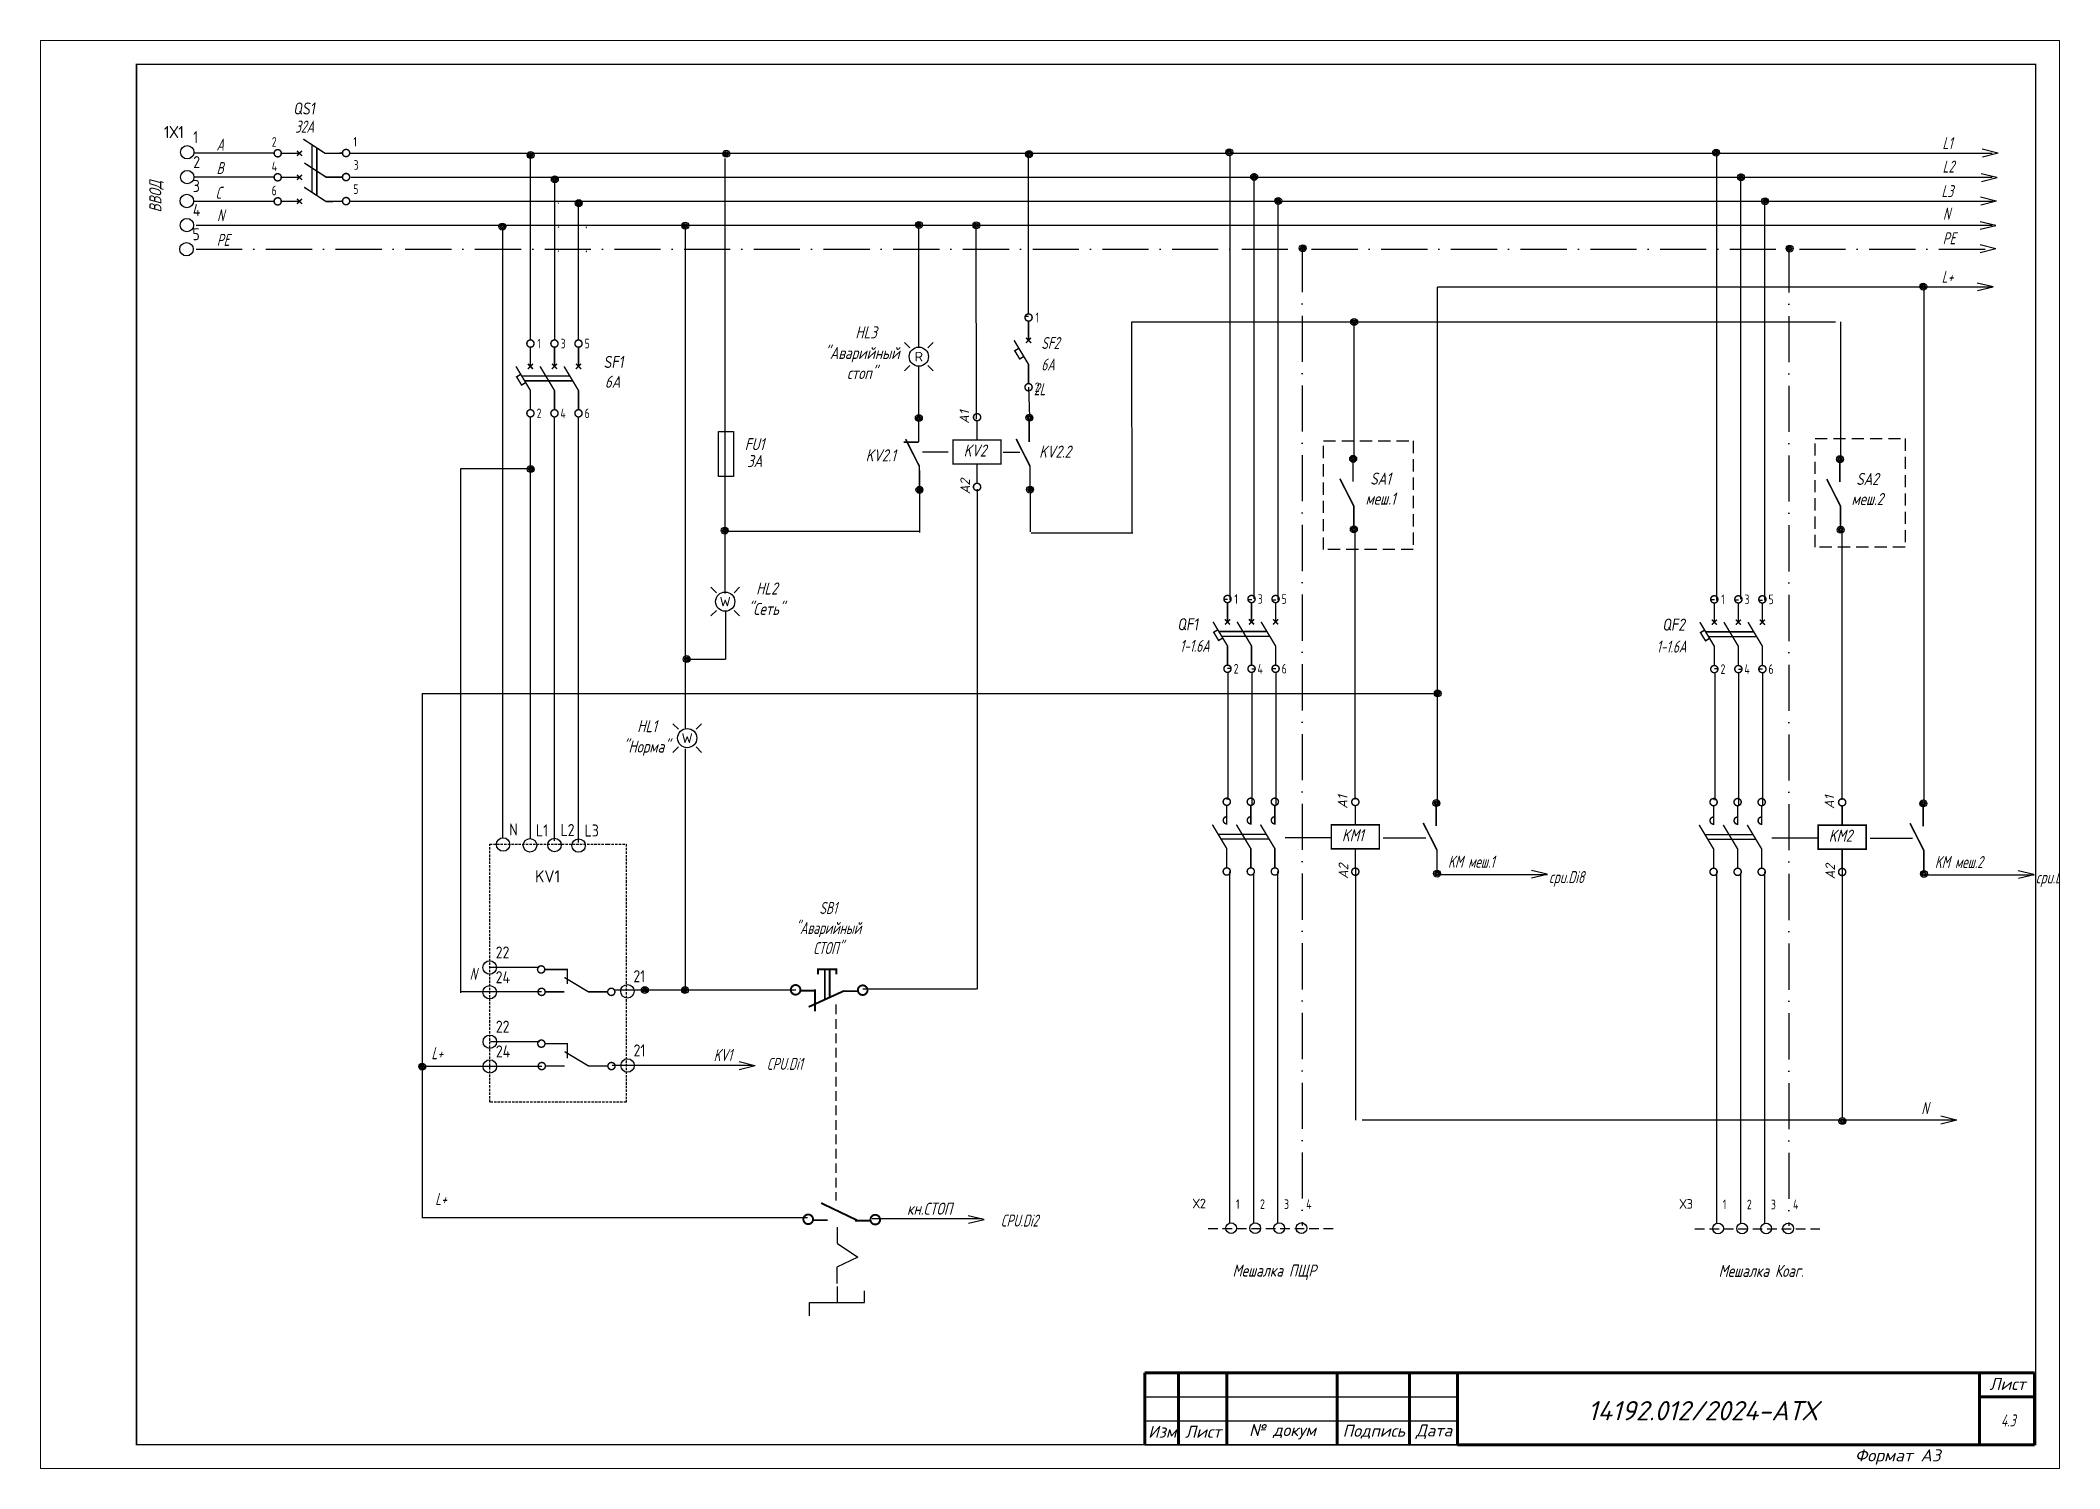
# Paper-space layout 'Лист 4.3' of a CAD drawing. Header units: millimetres. Extents: x 65 to 485, y -608 to -311.
# The model-space entities are those that its viewports show. They can reach past a viewport. Long polylines and large blocks are cut down to what shows.
import ezdxf
from ezdxf.enums import TextEntityAlignment as Align

# ---------------------------------------------------------------- set-up
doc = ezdxf.new("R2010")
doc.units = ezdxf.units.MM
doc.header["$LTSCALE"] = 4
for name, pattern in [('ACAD_ISO02W100', [15, 12, -3]), ('ACAD_ISO10W100', [18, 12, -3, 0, -3]), ('DASHED', [0.75, 0.5, -0.25]), ('DASHED2', [9.525, 6.35, -3.175]), ('HIDDEN2', [0.1875, 0.125, -0.0625]), ('SolidLine', [0])]:
    doc.linetypes.add(name, pattern=pattern)
for name, color, linetype in [("Contact's", 104, 'Continuous'), ('G', 5, 'Continuous'), ('LOC', 8, 'Continuous'), ('MISC', 2, 'Continuous'), ('RED_2.5mm^2', 1, 'Continuous'), ('SYMS', 7, 'Continuous'), ('TAGS', 51, 'Continuous'), ('TERMS', 4, 'Continuous'), ('Вспомогательная', 1, 'Continuous'), ('Текст', 2, 'Continuous')]:
    doc.layers.add(name, color=color, linetype=linetype)
doc.layers.add('SHTAMP', color=7, linetype='SolidLine', lineweight=25)
doc.layers.add('Основеая', color=5, linetype='Continuous', lineweight=60)
doc.styles.add('ISOCPEUR', font='isocpeui.ttf')
doc.styles.add('ISOCPEUR25.10.00', font='isocpeur.ttf', dxfattribs={"height": 2.5})
doc.styles.add('Simplex00.10.00', font='simplex.shx')
doc.styles.add('Simplex25.085.00', font='simplex.shx', dxfattribs={"width": 0.85, "oblique": 15, "height": 2.5})
doc.styles.add('Simplex25.085.15', font='GOST_A.TTF', dxfattribs={"width": 0.85, "oblique": 15, "height": 2.5})
doc.styles.add('Tah25.10.00', font='tahoma.ttf', dxfattribs={"height": 2.5})
doc.styles.add('WD', font='romans.shx')
doc.styles.add('ГОСТ', font='isocpeur.ttf', dxfattribs={"oblique": 15})
doc.styles.add('Стиль мой-1', font='GOST_A.TTF', dxfattribs={"width": 0.85, "oblique": 15, "height": 2.5})

psp = doc.layouts.new('Лист 4.3')

msp = doc.modelspace()

# ---------------------------------------------------------------- texts
at = {"style": 'Simplex25.085.15', "oblique": 15, "width": 0.85}
for s, p in [('32А', (3921.53, 10267.31)), ('A', (3905.17, 10263.56)), ('L1', (4264.17, 10263.88)), ('B', (3905.2, 10258.69)), ('L2', (4264.2, 10259.01)), ('L3', (4263.97, 10253.9)), ('C', (3904.97, 10253.57)), ('N', (3905.3, 10248.88)), ('N', (4264.29, 10249.21)), ('PE', (3905.25, 10243.76)), ('PE', (4264.24, 10244.09)), ('L+', (4264.02, 10236.09)), ('SF2', (4076.74, 10222.32)), ('6А', (4076.74, 10217.86)), ('2L', (4075.2, 10212.71)), ('1-1.6А', (4105.57, 10159.34)), ('1-1.6А', (4204.72, 10159.19)), ('KM меш.1', (4161.35, 10114.45)), ('cpu.Di8', (4182.31, 10111.26)), ('KM меш.2', (4262.61, 10114.38)), ('cpu.Di8', (4283.57, 10111.19)), ('N', (3957.83, 10091.13)), ('L+', (3949.88, 10074.63)), ('KV1', (4008.6, 10074.25)), ('CPU.Di1', (4019.61, 10072.41)), ('N', (4259.79, 10063.21)), ('L+', (3950.67, 10044.3)), ('CPU.Di2', (4068.28, 10039.83))]:
    msp.add_text(s, height=2.5, dxfattribs=at).set_placement(p)
at = {"insert": (4032.42, 10096.5), "char_height": 2.5, "width": 6.6544, "attachment_point": 8, "style": 'Simplex25.085.15'}
msp.add_mtext('SB1\\P"Аварийный СТОП"', dxfattribs=at)
at = {"color": 7, "lineweight": 25, "insert": (4276.35, 10000.75), "char_height": 2.5, "attachment_point": 1, "style": 'Стиль мой-1'}
msp.add_mtext_dynamic_manual_height_columns('4.3', width=5.3031, gutter_width=12.5, heights=[0], dxfattribs=at)
at = {"layer": 'SHTAMP', "color": 0, "style": 'ISOCPEUR'}
msp.add_text('14192.012/2024-АТХ', height=4, dxfattribs=at).set_placement((4214.28, 9999.54), align=Align.CENTER)
at = {"layer": 'SYMS', "linetype": 'Continuous', "ltscale": 0.2, "style": 'ГОСТ', "oblique": 15}
for s, p in [('А1', (4061.73, 10206.75)), ('А2', (4061.9, 10192.13)), ('А1', (4140.4, 10126.73)), ('А1', (4241.67, 10126.66)), ('А2', (4140.58, 10112.11)), ('А2', (4241.84, 10112.04))]:
    msp.add_text(s, height=2, rotation=90, dxfattribs=at).set_placement(p)
at = {"layer": 'SYMS', "linetype": 'Continuous', "insert": (3891.21, 10254.01), "char_height": 2.5, "width": 21.8857, "attachment_point": 2, "rotation": 90}
msp.add_mtext('{\\Fsimplex|c204;\\Q15;\\W0.75;\\C0;ВВОД}', dxfattribs=at)
at = {"layer": 'SYMS', "linetype": 'Continuous', "char_height": 2.5}
for s, insert, width, attachment_point in [('{\\Fsimplex|c0;\\Q15;\\W0.75;\\C0;HL3}', (4040.31, 10227.03), 7.0259, 2), ('{\\Fsimplex|c204;\\Q15;\\W0.75;\\C0;"Аварийный стоп"}', (4039.45, 10222.74), 19.6011, 2), ('{\\Fsimplex|c0;\\Q15;\\W0.75;\\C0;6\\Fsimplex|c204;А}', (3987.55, 10216.76), 7.0259, 2), ('{\\Fsimplex|c0;\\Q15;\\W0.75;\\C0;FU1}', (4017.08, 10203.78), 7.0259, 2), ('{\\Fsimplex|c0;\\Q15;\\W0.75;\\C0;KV2}', (4060.6, 10202.46), 10.0177, 1), ('{\\Fsimplex|c0;\\Q15;\\W0.75;\\C0;KV2\\Fsimplex|c204;.2}', (4076.3, 10202.23), 10.0177, 1), ('{\\Fsimplex|c0;\\Q15;\\W0.75;\\C0;3\\Fsimplex|c204;А}', (4017.1, 10200.27), 7.0259, 2), ('{\\Fsimplex|c0;\\Q15;\\W0.75;\\C0;KV2\\Fsimplex|c204;.1}', (4040.21, 10201.46), 10.0177, 1), ('{\\Fsimplex|c0;\\Q15;\\W0.75;\\C0;SA1\\P\\Fsimplex|c204;меш.1}', (4147.3, 10196.62), 7.0259, 2), ('{\\Fsimplex|c0;\\Q15;\\W0.75;\\C0;SA2\\P\\Fsimplex|c204;меш.\\Fsimplex|c0;2}', (4248.56, 10196.55), 7.0259, 2), ('{\\Fsimplex|c0;\\Q15;\\W0.75;\\C0;HL2}', (4019.66, 10173.77), 7.0259, 2), ('{\\Fsimplex|c204;\\Q15;\\W0.75;\\C0;"Сеть"}', (4019.5, 10169.53), 7.0259, 2), ('{\\Fsimplex|c0;\\Q15;\\W0.75;\\C0;HL1}', (3994.74, 10145.14), 7.0259, 2), ('{\\Fsimplex|c204;\\Q15;\\W0.75;\\C0;"Норма"}', (3994.58, 10140.9), 7.0259, 2), ('{\\Fsimplex|c0;\\Q15;\\W0.75;\\C0;KM\\Fsimplex|c204;1}', (4139.28, 10122.45), 10.0177, 1), ('{\\Fsimplex|c0;\\Q15;\\W0.75;\\C0;KM2}', (4240.54, 10122.37), 10.0177, 1), ('{\\Fsimplex|c204;\\Q15;\\W0.75;\\C0;кн.СТОП}', (4048.81, 10044.8), 9.5254, 1), ('{\\Fsimplex|c204;\\Q15;\\W0.75;\\C0;Мешалка\\Fsimplex|c0; \\Fsimplex|c204;ПЩР}', (4125.21, 10031.93), 39.5941, 2), ('{\\Fsimplex|c204;\\Q15;\\W0.75;\\C0;Мешалка\\Fsimplex|c0; \\Fsimplex|c204;Коаг.}', (4226.47, 10031.86), 39.5941, 2)]:
    msp.add_mtext(s, dxfattribs=dict(at, insert=insert, width=width, attachment_point=attachment_point))
at = {"layer": 'Текст', "color": 7, "char_height": 2.5, "style": 'ГОСТ'}
for s, insert, width, attachment_point in [('{\\fISOCPEUR|b0|i0|c204|p34;Лист}', (4281.48, 10007.1), 11.4585, 6), ('{\\fISOCPEUR|b0|i0|c204|p34;Изм}', (4101.91, 9997.17), 7, 5), ('{\\fISOCPEUR|b0|i0|c204|p34;Лист}', (4110.41, 9997.17), 10, 5), ('{\\fISOCPEUR|b0|i0|c204|p34;№ докум}', (4126.91, 9997.17), 23, 5), ('{\\fISOCPEUR|b0|i0|c204|p34;Подпись}', (4145.91, 9997.17), 15, 5), ('{\\fISOCPEUR|b0|i0|c204|p34;Дата}', (4158.41, 9997.17), 10, 5)]:
    msp.add_mtext(s, dxfattribs=dict(at, insert=insert, width=width, attachment_point=attachment_point))

# ---------------------------------------------------------------- blocks, each defined once
blk = doc.blocks.new('Формат А3')
at = {"color": 0, "linetype": 'Continuous', "const_width": 0.3}
for points in [[(-420, 297), (0, 297), (0, 0), (-420, 0)], [(-400, 5), (-400, 292), (-5, 292), (-5, 5)]]:
    blk.add_lwpolyline(points, close=True, dxfattribs=at)
at = {"color": 0, "linetype": 'Continuous', "style": 'Simplex00.10.00', "oblique": 15}
blk.add_text('Формат А3', height=2.5, dxfattribs=at).set_placement((-33.67, 2.75), align=Align.MIDDLE_CENTER)
blk = doc.blocks.new('S3')
at = {"color": 0, "linetype": 'Continuous', "lineweight": -2, "const_width": 0.3}
for points in [[(5.22, -0.02), (9.75, -2.98), (13.35, -2.96)], [(0.45, -2.97), (4.45, -2.97)], [(3.91, -2.45), (4.97, -3.51)], [(3.91, -3.51), (4.97, -2.45)], [(7.04, -1.19), (7.04, -11.19)], [(8.04, -1.82), (8.04, -11.82)], [(0.45, -7.97), (4.45, -7.97)], [(3.91, -7.45), (4.97, -8.51)], [(3.91, -8.51), (4.97, -7.45)], [(5.45, -4.99), (9.98, -7.95), (13.57, -7.93)], [(3.91, -12.45), (4.97, -13.51)], [(3.91, -13.51), (4.97, -12.45)], [(5.42, -10.04), (9.94, -13), (13.54, -12.98)], [(0.45, -12.97), (4.45, -12.97)]]:
    blk.add_lwpolyline(points, dxfattribs=at)
for points in [[(-0.09, -2.22, -1), (-0.09, -3.72, -1)], [(14.12, -2.17, -1), (14.12, -3.67, -1)], [(-0.09, -7.22, -1), (-0.09, -8.72, -1)], [(14.12, -7.17, -1), (14.12, -8.67, -1)], [(-0.09, -12.22, -1), (-0.09, -13.72, -1)], [(14.12, -12.17, -1), (14.12, -13.67, -1)]]:
    blk.add_lwpolyline(points, format="xyb", close=True, dxfattribs=at)
at = {"color": 0, "linetype": 'Continuous', "lineweight": -2, "style": 'Simplex25.085.00', "oblique": 10, "width": 0.8, "flags": 4}
blk.add_attdef('ЭЛЕМЕНТ', text='', height=2.5, dxfattribs=at).set_placement((13.69, 5.78), align=Align.MIDDLE_RIGHT)
at = {"color": 5, "linetype": 'Continuous', "lineweight": -2, "style": 'Simplex25.085.00', "oblique": 10, "width": 0.8, "flags": 4}
blk.add_attdef('ТОК', text='', height=2.5, dxfattribs=at).set_placement((10.91, 2.33), align=Align.MIDDLE_RIGHT)
at = {"color": 0, "linetype": 'Continuous', "lineweight": 9, "style": 'ISOCPEUR25.10.00', "oblique": 10, "width": 0.85, "flags": 5}
blk.add_attdef('ТИП', text='', height=2.5, dxfattribs=at).set_placement((-4, -6), align=Align.MIDDLE_RIGHT)
at = {"layer": "Contact's", "linetype": 'Continuous', "lineweight": 9, "style": 'Simplex00.10.00', "width": 0.7, "flags": 8}
for tag, p in [('#(2)', (-0.82, -0.62)), ('#(1)', (16, -0.59)), ('#(4)', (-0.79, -5.69)), ('#(3)', (16.21, -5.4)), ('#(6)', (-0.82, -10.72)), ('#(5)', (16.17, -10.41))]:
    blk.add_attdef(tag, text='', height=2, dxfattribs=at).set_placement(p, align=Align.MIDDLE)
blk = doc.blocks.new('HT0002')
blk.add_circle((0, 0), 0.0699)
at = {"style": 'WD'}
for tag, p, width in [('INST', (0.062, 0.42), 0.7), ('LOC', (0.062, 0.25), 0.7), ('DESC1', (0.053, -0.385), 0.8)]:
    blk.add_attdef(tag, p, '', height=0.125, dxfattribs=dict(at, width=width))
at = {"linetype": 'Continuous', "style": 'WD'}
for tag, p, height, width, flags in [('TERM01', (0.062, 0.094), 0.125, 0.8, 8), ('TAGSTRIP', (0.053, -0.229), 0.125, 0.9, 8), ('DESC2', (0.053, -0.541), 0.125, 0.8, 8), ('CAT', (0.213, -0.406), 0.109, 0.8, 1), ('DESC3', (0.053, -0.698), 0.125, 0.8, 8)]:
    blk.add_attdef(tag, p, '', height=height, dxfattribs=dict(at, width=width, flags=flags))
at = {"style": 'WD', "flags": 1}
for tag, p, height in [('X4TERM01', (-0.07, 0), 0.0125), ('X4TERMDESC01', (-0.055, -0.023), 0.025), ('X2TERMDESC01', (-0.006, 0.029), 0.025), ('STRIPSEQ', (0, 0), 0.00125), ('X2TERM01', (0, 0.07), 0.0125), ('X2PIN01', (0.033, 0.084), 0.0125), ('X1TERMDESC01', (0.039, 0.007), 0.025), ('X1TERM01', (0.07, 0), 0.0125), ('X1PIN01', (0.087, 0.016), 0.0125), ('X4PIN01', (-0.114, -0.038), 0.0125), ('LINKTERM', (0, -0.002), 0.00125), ('X8TERM01', (0, -0.07), 0.0125), ('X8TERMDESC01', (0, -0.054), 0.025), ('X8PIN01', (0.026, -0.096), 0.0125)]:
    blk.add_attdef(tag, p, '', height=height, dxfattribs=at)
at = {"linetype": 'Continuous', "style": 'WD', "width": 0.8, "flags": 1}
blk.add_attdef('MFG', text='', height=0.109, dxfattribs=at).set_placement((0.088, -0.406), align=Align.RIGHT)
at = {"style": 'WD', "width": 0.7, "flags": 1}
blk.add_attdef('ASSYCODE', (0.062, -0.281), '', height=0.01, dxfattribs=at)
blk = doc.blocks.new('VT0002')
blk.add_circle((0, 0), 0.0699)
at = {"style": 'WD'}
for tag, p, width in [('INST', (0.062, 0.42), 0.7), ('LOC', (0.062, 0.25), 0.7), ('DESC1', (0.053, -0.385), 0.8)]:
    blk.add_attdef(tag, p, '', height=0.125, dxfattribs=dict(at, width=width))
at = {"linetype": 'Continuous', "style": 'WD'}
for tag, p, height, width, flags in [('TERM01', (0.062, 0.094), 0.125, 0.8, 8), ('TAGSTRIP', (0.053, -0.229), 0.125, 0.9, 8), ('DESC2', (0.053, -0.541), 0.125, 0.8, 8), ('CAT', (0.213, -0.406), 0.109, 0.8, 1), ('DESC3', (0.053, -0.698), 0.125, 0.8, 8)]:
    blk.add_attdef(tag, p, '', height=height, dxfattribs=dict(at, width=width, flags=flags))
at = {"style": 'WD', "flags": 1}
for tag, p, height in [('X4TERM01', (-0.07, 0), 0.0125), ('X4TERMDESC01', (-0.055, -0.023), 0.025), ('X2TERMDESC01', (-0.006, 0.029), 0.025), ('STRIPSEQ', (0, 0), 0.00125), ('X2TERM01', (0, 0.07), 0.0125), ('X2PIN01', (0.033, 0.084), 0.0125), ('X1TERMDESC01', (0.041, -0.003), 0.025), ('X1TERM01', (0.07, 0), 0.0125), ('X1PIN01', (0.087, 0.016), 0.0125), ('X4PIN01', (-0.114, -0.038), 0.0125), ('LINKTERM', (0, -0.002), 0.00125), ('X8TERM01', (0, -0.07), 0.0125), ('X8TERMDESC01', (0, -0.054), 0.025), ('X8PIN01', (0.026, -0.096), 0.0125)]:
    blk.add_attdef(tag, p, '', height=height, dxfattribs=at)
at = {"linetype": 'Continuous', "style": 'WD', "width": 0.8, "flags": 1}
blk.add_attdef('MFG', text='', height=0.109, dxfattribs=at).set_placement((0.088, -0.406), align=Align.RIGHT)
at = {"style": 'WD', "width": 0.7, "flags": 1}
blk.add_attdef('ASSYCODE', (0.062, -0.281), '', height=0.01, dxfattribs=at)
blk = doc.blocks.new('NO_C')
at = {"color": 0, "linetype": 'Continuous', "lineweight": -2, "const_width": 0.3}
for points in [[(13.15, 1.41), (13.15, -2.59), (10.15, -7.59)], [(11.53, -7), (8.34, -7)], [(8.49, -6.96), (8.49, -11.68)], [(13.15, -7.59), (13.15, -11.59)]]:
    blk.add_lwpolyline(points, dxfattribs=at)
for points in [[(13.9, 2.16, -1), (12.4, 2.16, -1)], [(9.24, -12.43, -1), (7.74, -12.43, -1)], [(13.9, -12.34, -1), (12.4, -12.34, -1)]]:
    blk.add_lwpolyline(points, format="xyb", close=True, dxfattribs=at)
at = {"color": 0, "linetype": 'Continuous', "lineweight": -2, "style": 'Simplex25.085.00', "oblique": 10, "width": 0.8, "flags": 4}
blk.add_attdef('ЭЛЕМЕНТ', text='', height=2.5, dxfattribs=at).set_placement((8, 5.48), align=Align.MIDDLE)
at = {"color": 0, "linetype": 'Continuous', "lineweight": 9, "style": 'ISOCPEUR25.10.00', "oblique": 10, "width": 0.85, "flags": 5}
blk.add_attdef('ТИП', text='', height=2.5, dxfattribs=at).set_placement((8, 5.48), align=Align.MIDDLE)
at = {"layer": "Contact's", "linetype": 'Continuous', "lineweight": 9, "style": 'Simplex00.10.00', "width": 0.7, "flags": 4}
for tag, p in [('#(11/ПОДВ.)', (15.47, 2.67)), ('#(14/НЕПОД.)', (7.37, -10.14)), ('#(14/НЕПОД.)', (15.79, -12.21))]:
    blk.add_attdef(tag, text='', height=2, dxfattribs=at).set_placement(p, align=Align.MIDDLE)
blk = doc.blocks.new('WDDOT')
for radius in [0.72, 0.449, 0.223]:
    blk.add_circle((0, 0), radius)
blk = doc.blocks.new('QF - выкл. автоматич. (3пол.)')
at = {"color": 0, "linetype": 'Continuous', "lineweight": -2, "const_width": 0.3}
for points in [[(-0.75, -0.75, -1), (0.75, -0.75, -1)], [(4.25, -0.75, -1), (5.75, -0.75, -1)], [(9.25, -0.75, -1), (10.75, -0.75, -1)], [(-0.75, -15.25, -1), (0.75, -15.25, -1)], [(4.25, -15.25, -1), (5.75, -15.25, -1)], [(9.25, -15.25, -1), (10.75, -15.25, -1)]]:
    blk.add_lwpolyline(points, format="xyb", close=True, dxfattribs=at)
for points in [[(0, -5.5), (0, -1.5)], [(5, -5.5), (5, -1.5)], [(10, -5.5), (10, -1.5)], [(0, -14.5), (0, -10.5), (-3, -5.5)], [(-2.01, -7.14), (-2.87, -7.66), (-1.84, -9.37), (-0.99, -8.86)], [(-1.8, -7.5), (8.2, -7.5)], [(-1.2, -8.5), (8.8, -8.5)], [(-0.53, -6.03), (0.53, -4.97)], [(0.53, -6.03), (-0.53, -4.97)], [(5, -14.5), (5, -10.5), (2, -5.5)], [(4.47, -6.03), (5.53, -4.97)], [(5.53, -6.03), (4.47, -4.97)], [(10, -14.5), (10, -10.5), (7, -5.5)], [(9.47, -6.03), (10.53, -4.97)], [(10.53, -6.03), (9.47, -4.97)]]:
    blk.add_lwpolyline(points, dxfattribs=at)
at = {"color": 0, "linetype": 'Continuous', "lineweight": -2, "style": 'Simplex25.085.00', "oblique": 10, "width": 0.8, "flags": 4}
blk.add_attdef('ЭЛЕМЕНТ', text='', height=2.5, dxfattribs=at).set_placement((-4, -6), align=Align.MIDDLE_RIGHT)
at = {"color": 0, "linetype": 'Continuous', "lineweight": 9, "style": 'ISOCPEUR25.10.00', "oblique": 10, "width": 0.85, "flags": 5}
blk.add_attdef('ТИП', text='', height=2.5, dxfattribs=at).set_placement((-4, -6), align=Align.MIDDLE_RIGHT)
at = {"color": 5, "linetype": 'Continuous', "lineweight": -2, "style": 'Simplex25.085.00', "oblique": 10, "width": 0.8, "flags": 4}
blk.add_attdef('ТОК', text='', height=2.5, dxfattribs=at).set_placement((-4, -11.25), align=Align.MIDDLE_RIGHT)
at = {"layer": "Contact's", "linetype": 'Continuous', "lineweight": 9, "style": 'Simplex00.10.00', "width": 0.7, "flags": 8}
for tag, p in [('#(1)', (1.8, -0.75)), ('#(3)', (6.8, -0.75)), ('#(5)', (11.8, -0.75)), ('#(2)', (1.8, -15.25)), ('#(4)', (6.8, -15.25)), ('#(6)', (11.8, -15.25))]:
    blk.add_attdef(tag, text='', height=2, dxfattribs=at).set_placement(p, align=Align.MIDDLE)
blk = doc.blocks.new('HLT1R')
for p, q in [((-0.115, 0.115), (-0.186, 0.186)), ((0.115, 0.115), (0.186, 0.186)), ((-0.115, -0.115), (-0.186, -0.186)), ((0.115, -0.115), (0.186, -0.186))]:
    blk.add_line(p, q)
blk.add_circle((0, 0), 0.125)
at = {"style": 'WD', "width": 0.7}
for tag, p in [('INST', (0.006, 0.528)), ('LOC', (0.006, 0.359))]:
    blk.add_attdef(tag, text='', height=0.125, dxfattribs=at).set_placement(p, align=Align.CENTER)
at = {"style": 'WD'}
blk.add_attdef('TAG1', text='', height=0.125, dxfattribs=at).set_placement((0, 0.202), align=Align.CENTER)
blk.add_attdef('COLOR', text='', height=0.125, dxfattribs=at).set_placement((0, 0), align=Align.MIDDLE)
at = {"style": 'WD', "flags": 1}
for tag, p in [('X4TERM01', (-0.125, 0)), ('X1TERM02', (0.125, 0))]:
    blk.add_attdef(tag, p, '', height=0.0125, dxfattribs=at)
at = {"linetype": 'Continuous', "style": 'WD', "flags": 9}
blk.add_attdef('ASSYCODE', text='', height=0.01, dxfattribs=at).set_placement((-0.003, 0.098), align=Align.CENTER)
at = {"style": 'WD', "flags": 9}
blk.add_attdef('FAMILY', text='', height=0.01, dxfattribs=at).set_placement((-0.005, 0.161), align=Align.CENTER)
at = {"linetype": 'Continuous', "style": 'WD', "flags": 1}
for tag, p in [('MFG', (0, 0.121)), ('CAT', (0, 0.14))]:
    blk.add_attdef(tag, text='', height=0.01, dxfattribs=at).set_placement(p, align=Align.MIDDLE)
at = {"style": 'WD'}
for tag, p, width in [('DESC1', (1.125, 0), 0.9), ('WDTAGALT', (1.125, -0.312), 0.7)]:
    blk.add_attdef(tag, p, '', height=0.125, dxfattribs=dict(at, width=width))
at = {"linetype": 'Continuous', "style": 'WD', "flags": 8}
blk.add_attdef('TERM01', text='', height=0.125, dxfattribs=at).set_placement((-0.175, -0.031), align=Align.TOP_RIGHT)
blk.add_attdef('TERM02', text='', height=0.125, dxfattribs=at).set_placement((0.175, -0.031), align=Align.TOP_LEFT)
at = {"style": 'WD', "width": 0.9}
blk.add_attdef('DESC2', text='', height=0.125, dxfattribs=at).set_placement((1.125, -0.031), align=Align.TOP_LEFT)
blk = doc.blocks.new('Coil')
at = {"color": 0, "linetype": 'Continuous', "lineweight": -2, "const_width": 0.3}
blk.add_lwpolyline([(5.5, -5), (10.5, -5), (10.5, 5), (5.5, 5)], close=True, dxfattribs=at)
for points in [[(0.75, -0.75, -1), (0.75, 0.75, -1)], [(15.25, -0.75, -1), (15.25, 0.75, -1)]]:
    blk.add_lwpolyline(points, format="xyb", close=True, dxfattribs=at)
for points in [[(5.5, 0), (1.5, 0)], [(10.5, 0), (14.5, 0)]]:
    blk.add_lwpolyline(points, dxfattribs=at)
at = {"color": 0, "linetype": 'Continuous', "lineweight": -2, "style": 'Simplex25.085.00', "oblique": 10, "width": 0.8, "flags": 4}
blk.add_attdef('ЭЛЕМЕНТ', text='', height=2.5, dxfattribs=at).set_placement((8, 7.5), align=Align.MIDDLE)
at = {"color": 0, "linetype": 'Continuous', "lineweight": 9, "style": 'ISOCPEUR25.10.00', "oblique": 10, "width": 0.85, "flags": 5}
blk.add_attdef('ТИП', text='', height=2.5, dxfattribs=at).set_placement((8, 7.5), align=Align.MIDDLE)
at = {"color": 0, "linetype": 'Continuous', "lineweight": 9, "style": 'Tah25.10.00', "width": 0.8, "flags": 8}
blk.add_attdef('ОБМОТКА', text='', height=2.5, dxfattribs=at).set_placement((8, 0), align=Align.MIDDLE)
at = {"layer": "Contact's", "linetype": 'Continuous', "lineweight": 9, "style": 'Simplex00.10.00', "width": 0.7, "flags": 8}
for tag, p in [('#(A1/L)', (0.75, -2.3)), ('#(A2/N)', (15.25, -2.3))]:
    blk.add_attdef(tag, text='', height=2, dxfattribs=at).set_placement(p, align=Align.MIDDLE)
blk = doc.blocks.new('VT0W02')
blk.add_circle((0, 0), 0.0699)
at = {"style": 'WD'}
for tag, p, width in [('INST', (0.062, 0.42), 0.7), ('LOC', (0.062, 0.25), 0.7), ('DESC1', (0.053, -0.385), 0.8)]:
    blk.add_attdef(tag, p, '', height=0.125, dxfattribs=dict(at, width=width))
at = {"style": 'WD', "flags": 1}
for tag, p, height in [('X4TERM01', (-0.07, 0), 0.0125), ('X4TERMDESC01', (-0.055, -0.023), 0.025), ('X2TERMDESC01', (-0.006, 0.029), 0.025), ('STRIPSEQ', (0, 0), 0.00125), ('X2TERM01', (0, 0.07), 0.0125), ('X1TERMDESC01', (0.039, -0.003), 0.025), ('X1TERM01', (0.07, 0), 0.0125), ('LINKTERM', (0, -0.002), 0.00125), ('X8TERM01', (0, -0.07), 0.0125), ('X8TERMDESC01', (0, -0.054), 0.025)]:
    blk.add_attdef(tag, p, '', height=height, dxfattribs=at)
at = {"linetype": 'Continuous', "style": 'WD'}
for tag, p, height, width, flags in [('WIRENO', (0.062, 0.094), 0.125, 0.8, 8), ('TAGSTRIP', (0.053, -0.229), 0.125, 0.9, 8), ('DESC2', (0.053, -0.541), 0.125, 0.8, 8), ('CAT', (0.213, -0.406), 0.109, 0.8, 1), ('DESC3', (0.053, -0.698), 0.125, 0.8, 8)]:
    blk.add_attdef(tag, p, '', height=height, dxfattribs=dict(at, width=width, flags=flags))
at = {"linetype": 'Continuous', "style": 'WD', "width": 0.8, "flags": 1}
blk.add_attdef('MFG', text='', height=0.109, dxfattribs=at).set_placement((0.088, -0.406), align=Align.RIGHT)
at = {"style": 'WD', "width": 0.7, "flags": 1}
blk.add_attdef('ASSYCODE', (0.062, -0.281), '', height=0.01, dxfattribs=at)
blk = doc.blocks.new('KM - контактор (3пол.)')
at = {"color": 0, "linetype": 'Continuous', "lineweight": -2, "const_width": 0.3}
for points in [[(-0.75, -0.75, -1), (0.75, -0.75, -1)], [(4.25, -0.75, -1), (5.75, -0.75, -1)], [(9.25, -0.75, -1), (10.75, -0.75, -1)], [(-0.75, -15.25, -1), (0.75, -15.25, -1)], [(4.25, -15.25, -1), (5.75, -15.25, -1)], [(9.25, -15.25, -1), (10.75, -15.25, -1)]]:
    blk.add_lwpolyline(points, format="xyb", close=True, dxfattribs=at)
for points in [[(0.02, -3.85, 0.416791), (-0.74, -4.6, 0.416791), (0.02, -5.35, 0.416791)], [(5.02, -3.85, 0.416791), (4.26, -4.6, 0.416791), (5.02, -5.35, 0.416791)], [(10.02, -3.85, 0.416791), (9.26, -4.6, 0.416791), (10.02, -5.35, 0.416791)]]:
    blk.add_lwpolyline(points, format="xyb", dxfattribs=at)
for points in [[(0, -5.5), (0, -1.5)], [(5, -5.5), (5, -1.5)], [(10, -5.5), (10, -1.5)], [(0, -14.5), (0, -10.5), (-3, -5.5)], [(-1.8, -7.5), (8.2, -7.5)], [(-1.2, -8.5), (8.8, -8.5)], [(5, -14.5), (5, -10.5), (2, -5.5)], [(10, -14.5), (10, -10.5), (7, -5.5)]]:
    blk.add_lwpolyline(points, dxfattribs=at)
at = {"color": 0, "linetype": 'Continuous', "lineweight": -2, "style": 'Simplex25.085.00', "oblique": 10, "width": 0.8, "flags": 4}
blk.add_attdef('ЭЛЕМЕНТ', text='', height=2.5, dxfattribs=at).set_placement((12.26, -8), align=Align.MIDDLE_LEFT)
at = {"color": 0, "linetype": 'Continuous', "lineweight": 9, "style": 'ISOCPEUR25.10.00', "oblique": 10, "width": 0.85, "flags": 5}
blk.add_attdef('ТИП', text='', height=2.5, dxfattribs=at).set_placement((12.26, -8), align=Align.MIDDLE_LEFT)
at = {"layer": "Contact's", "linetype": 'Continuous', "lineweight": 9, "style": 'Simplex00.10.00', "width": 0.7, "flags": 8}
for tag, p in [('#(1/L1)', (1.8, -0.75)), ('#(3/L2)', (6.8, -0.75)), ('#(5/L3)', (11.8, -0.75))]:
    blk.add_attdef(tag, text='', height=2, dxfattribs=at).set_placement(p, align=Align.MIDDLE)
at = {"layer": "Contact's", "color": 104, "linetype": 'Continuous', "lineweight": 9, "style": 'Simplex00.10.00', "width": 0.7, "flags": 8}
for tag, p in [('#(2/T1)', (1.8, -15.25)), ('#(4/T2)', (6.8, -15.25)), ('#(6/T3)', (11.8, -15.25))]:
    blk.add_attdef(tag, text='', height=2, dxfattribs=at).set_placement(p, align=Align.MIDDLE)
blk = doc.blocks.new('QF - выкл. автоматич. (1пол.)')
at = {"color": 0, "linetype": 'Continuous', "lineweight": -2, "const_width": 0.3}
for points in [[(-0.75, -0.75, -1), (0.75, -0.75, -1)], [(-0.75, -15.25, -1), (0.75, -15.25, -1)]]:
    blk.add_lwpolyline(points, format="xyb", close=True, dxfattribs=at)
for points in [[(0, -5.5), (0, -1.5)], [(0, -14.5), (0, -10.5), (-3, -5.5)], [(-2.01, -7.14), (-2.87, -7.66), (-1.84, -9.37), (-0.99, -8.86)], [(-0.53, -6.03), (0.53, -4.97)], [(0.53, -6.03), (-0.53, -4.97)]]:
    blk.add_lwpolyline(points, dxfattribs=at)
at = {"color": 0, "linetype": 'Continuous', "lineweight": -2, "style": 'Simplex25.085.00', "oblique": 10, "width": 0.8, "flags": 4}
blk.add_attdef('ЭЛЕМЕНТ', text='', height=2.5, dxfattribs=at).set_placement((2.26, -8), align=Align.MIDDLE_LEFT)
at = {"color": 0, "linetype": 'Continuous', "lineweight": 9, "style": 'ISOCPEUR25.10.00', "oblique": 10, "width": 0.85, "flags": 5}
blk.add_attdef('ТИП', text='', height=2.5, dxfattribs=at).set_placement((2.26, -8), align=Align.MIDDLE_LEFT)
at = {"layer": "Contact's", "linetype": 'Continuous', "lineweight": 9, "style": 'Simplex00.10.00', "width": 0.7, "flags": 8}
for tag, p in [('#(1)', (1.8, -0.75)), ('#(2)', (1.8, -15.25))]:
    blk.add_attdef(tag, text='', height=2, dxfattribs=at).set_placement(p, align=Align.MIDDLE)

# ---------------------------------------------------------------- linework, layer by layer
at = {"color": 1, "linetype": 'Continuous', "ltscale": 0.6}
for p, q in [((3917.17, 10263.03), (3900.59, 10263.03)), ((4074.11, 10229.79), (4074.11, 10263.05)), ((3917.17, 10258.06), (3900.59, 10258.06)), ((3917.17, 10253.03), (3900.53, 10253.03)), ((4051.25, 10222.81), (4051.25, 10248.41)), ((4063.12, 10247.76), (4063.2, 10207.73)), ((4095.52, 10227.97), (4095.6, 10184.01)), ((4051.27, 10207.99), (4051.27, 10218.7)), ((3956, 10197.48), (3970.51, 10197.48)), ((4051.4, 10193.04), (4051.4, 10184.19)), ((4063.45, 10089.2), (4063.45, 10193.18)), ((4074.41, 10193.08), (4074.41, 10184.33)), ((4051.35, 10184.35), (4011.02, 10184.35)), ((4074.61, 10184.08), (4095.81, 10184.08)), ((4011.07, 10167.73), (4011.07, 10157.85)), ((4003.06, 10157.85), (4011.05, 10157.85)), ((3947.94, 10150.71), (3947.94, 10041.6))]:
    msp.add_line(p, q, dxfattribs=at)
at = {"color": 1, "ltscale": 1.2}
for p, q in [((4010.97, 10171.48), (4010.97, 10261.93)), ((3980.48, 10224.2), (3980.48, 10252.65))]:
    msp.add_line(p, q, dxfattribs=at)
at = {"color": 3, "linetype": 'Continuous', "ltscale": 0.6}
msp.add_line((4003.06, 10158.21), (4003.06, 10157.78), dxfattribs=at)
at = {"linetype": 'DASHED'}
for p, q in [((4033.99, 10085.98), (4033.99, 10045.26)), ((4111.45, 10039.41), (4137.89, 10039.41)), ((4212.71, 10039.34), (4239.15, 10039.34))]:
    msp.add_line(p, q, dxfattribs=at)
at = {"linetype": 'Continuous', "ltscale": 0.6}
for p, q in [((4034.29, 10039.72), (4034.29, 10036.33)), ((4034.33, 10036.3), (4038.61, 10033.45)), ((4038.61, 10033.45), (4034.24, 10031.4)), ((4034.24, 10031.4), (4034.24, 10028.01)), ((4034.25, 10027.37), (4034.25, 10023.99)), ((4039.99, 10024.02), (4039.99, 10026.45)), ((4028.52, 10024.01), (4039.97, 10024.01)), ((4028.54, 10021.24), (4028.54, 10024.02))]:
    msp.add_line(p, q, dxfattribs=at)
at = {"ltscale": 0.2, "const_width": 0.33}
for points in [[(4051.23, 10202.96), (4051.23, 10207.58)], [(4074.24, 10202.99), (4074.24, 10207.62)], [(4051.23, 10202.96), (4048.11, 10202.96)], [(4051.39, 10193.13), (4051.38, 10197.93), (4048.52, 10203.58)], [(4074.39, 10193.17), (4074.39, 10197.97), (4071.52, 10203.62)], [(4141.58, 10194.71), (4141.58, 10199.34)], [(4242.84, 10194.64), (4242.84, 10199.26)], [(4141.74, 10184.89), (4141.73, 10189.69), (4138.86, 10195.34)], [(4243, 10184.81), (4242.99, 10189.61), (4240.13, 10195.27)], [(4158.9, 10123.14), (4158.9, 10127.77)], [(4260.16, 10123.07), (4260.16, 10127.69)], [(4159.05, 10113.31), (4159.05, 10118.12), (4156.18, 10123.77)], [(4260.32, 10113.24), (4260.31, 10118.04), (4257.44, 10123.7)]]:
    msp.add_lwpolyline(points, dxfattribs=at)
at = {"linetype": 'Continuous', "ltscale": 0.6}
msp.add_lwpolyline([(4009.63, 10205.14), (4012.74, 10205.14), (4012.74, 10195.84), (4009.63, 10195.84)], close=True, dxfattribs=at)
at = {"linetype": 'DASHED2', "ltscale": 0.1}
for points in [[(4154.12, 10203.21), (4154.12, 10203.21), (4154.12, 10180.6), (4135.41, 10180.6), (4135.41, 10203.21), (4154.12, 10203.21)], [(4256.4, 10203.72), (4256.4, 10203.72), (4256.4, 10181.11), (4237.69, 10181.11), (4237.69, 10203.72), (4256.4, 10203.72)]]:
    msp.add_lwpolyline(points, dxfattribs=at)
at = {"color": 1, "linetype": 'Continuous', "ltscale": 0.6}
msp.add_lwpolyline([(3947.94, 10150.71), (4159.13, 10150.71)], dxfattribs=at)
at = {"linetype": 'HIDDEN2'}
msp.add_lwpolyline([(3986.6, 10119.34), (3990.41, 10119.34), (3990.41, 10065.73), (3962.02, 10065.73), (3962.02, 10119.34), (3986.6, 10119.34)], dxfattribs=at)
at = {"const_width": 0.4}
for points in [[(4030.29, 10092.27), (4030.29, 10093.32), (4034.09, 10093.32), (4034.09, 10092.26)], [(4031.71, 10093.3), (4031.71, 10087.16)], [(4032.71, 10093.3), (4032.71, 10087.56)], [(4026.47, 10088.88), (4029.72, 10088.88)], [(4028.34, 10085.5), (4035.75, 10088.87)], [(4029.65, 10089.14), (4029.65, 10084.56)], [(4035.35, 10088.78), (4038.59, 10088.78)], [(4030.96, 10044.72), (4038.38, 10041.16)], [(4029.1, 10041.16), (4032.34, 10041.16)], [(4037.98, 10041.07), (4041.22, 10041.07)]]:
    msp.add_lwpolyline(points, dxfattribs=at)
for points in [[(4026.64, 10089.06, 1), (4024.64, 10089.06, 1), (4026.64, 10089.06, 1)], [(4040.59, 10088.99, 1), (4038.59, 10088.99, 1), (4040.59, 10088.99, 1)], [(4029.26, 10041.34, 1), (4027.26, 10041.34, 1), (4029.26, 10041.34, 1)], [(4043.21, 10041.27, 1), (4041.21, 10041.27, 1), (4043.21, 10041.27, 1)]]:
    msp.add_lwpolyline(points, format="xyb", dxfattribs=at)
at = {"layer": 'G', "color": 0, "ltscale": 0.2}
msp.add_line((4074.09, 10214.37), (4074.27, 10208.25), dxfattribs=at)
at = {"layer": 'RED_2.5mm^2', "linetype": 'Continuous', "ltscale": 0.2}
for p, q in [((3933.07, 10263.05), (4274.55, 10263.05)), ((3970.51, 10224.35), (3970.51, 10262.65)), ((4115.94, 10263.48), (4115.94, 10170.12)), ((4217.2, 10263.41), (4217.2, 10170.05)), ((3933.12, 10258.05), (4274.55, 10258.05)), ((3975.56, 10224.36), (3975.56, 10257.6)), ((4120.94, 10258.91), (4120.94, 10170.38)), ((4222.2, 10258.84), (4222.2, 10170.31)), ((3933.01, 10253.05), (4274.66, 10253.05)), ((4125.94, 10253.86), (4125.94, 10170.12)), ((4227.2, 10253.78), (4227.2, 10170.05)), ((3900.95, 10248.05), (4274.55, 10248.05)), ((3964.74, 10120.67), (3964.74, 10247.65)), ((4002.65, 10247.49), (4002.65, 10143.45)), ((4159.13, 10127.74), (4159.13, 10235.2)), ((4159.14, 10235.24), (4274.4, 10235.24)), ((4260.4, 10127.67), (4260.4, 10234.86)), ((4073.32, 10229.17), (4074.1, 10229.17)), ((4095.54, 10227.98), (4241.96, 10227.98)), ((4141.82, 10199.31), (4141.82, 10228.06)), ((4243.08, 10199.24), (4243.08, 10227.99)), ((3970.51, 10120.48), (3970.51, 10208.16)), ((3975.49, 10120.03), (3975.49, 10208.15)), ((3980.5, 10119.7), (3980.5, 10208.03)), ((3956, 10088.41), (3956, 10197.48)), ((4141.96, 10184.6), (4141.96, 10128.65)), ((4243.22, 10184.53), (4243.22, 10128.57)), ((4114.72, 10170.31), (4115.5, 10170.31)), ((4119.72, 10170.26), (4120.5, 10170.26)), ((4124.74, 10170.18), (4125.5, 10170.18)), ((4215.98, 10170.24), (4216.77, 10170.24)), ((4220.99, 10170.18), (4221.77, 10170.18)), ((4226, 10170.11), (4226.77, 10170.11)), ((4116.22, 10155.88), (4115.5, 10155.88)), ((4121.22, 10155.74), (4120.5, 10155.74)), ((4125.5, 10155.84), (4124.71, 10155.84)), ((4217.48, 10155.81), (4216.77, 10155.81)), ((4222.48, 10155.67), (4221.77, 10155.67)), ((4226.77, 10155.77), (4225.97, 10155.77)), ((4115.54, 10155.08), (4115.54, 10128.55)), ((4120.52, 10155.08), (4120.52, 10127.61)), ((4125.51, 10155.08), (4125.51, 10127.59)), ((4216.81, 10155.01), (4216.81, 10128.48)), ((4221.78, 10155.01), (4221.78, 10127.54)), ((4226.77, 10155.01), (4226.77, 10127.52)), ((4002.7, 10139.2), (4002.7, 10088.76)), ((4115.26, 10128.79), (4115.35, 10128.79)), ((4216.53, 10128.71), (4216.62, 10128.71)), ((4115.89, 10113.65), (4115.89, 10040.49)), ((4125.89, 10113.65), (4125.89, 10040.49)), ((4142.14, 10061.99), (4142.14, 10114.25)), ((4243.4, 10062.45), (4243.4, 10114.18)), ((4120.89, 10113.39), (4120.89, 10040.49)), ((4159.44, 10113.02), (4182.02, 10113.02)), ((4217.15, 10113.58), (4217.15, 10040.41)), ((4222.15, 10113.32), (4222.15, 10040.41)), ((4227.15, 10113.58), (4227.15, 10040.41)), ((4260.7, 10112.95), (4283.28, 10112.95)), ((3962.16, 10093.77), (3972.31, 10093.77)), ((3972.81, 10088.65), (3955.97, 10088.65)), ((4025.72, 10089), (3987.85, 10089)), ((4063.24, 10089.2), (4039.62, 10089.2)), ((3962.2, 10078.34), (3972.34, 10078.34)), ((3972.88, 10073.15), (3948.03, 10073.15)), ((4016.54, 10073.31), (3987.47, 10073.31)), ((4267.14, 10061.96), (4143.48, 10061.96)), ((4028.09, 10041.65), (3948.2, 10041.65)), ((4064.36, 10041.44), (4041.57, 10041.44))]:
    msp.add_line(p, q, dxfattribs=at)
at = {"layer": 'RED_2.5mm^2', "linetype": 'ACAD_ISO10W100', "ltscale": 0.2}
for p, q in [((3900.95, 10243.05), (4274.66, 10243.05)), ((4130.99, 10243.75), (4130.99, 10040.06)), ((4232.26, 10243.68), (4232.26, 10039.99))]:
    msp.add_line(p, q, dxfattribs=at)
at = {"layer": 'RED_2.5mm^2', "ltscale": 1.2}
for centre in [(3976.33, 10252.65), (3976.33, 10247.65), (3982.14, 10247.65), (3976.33, 10242.65), (3982.14, 10242.65)]:
    msp.add_arc(centre, 0.05, 90, 270, dxfattribs=at)
at = {"layer": 'SYMS', "linetype": 'Continuous', "ltscale": 0.2}
for p, q in [((4275.71, 10263.08), (4272.44, 10263.88)), ((4275.75, 10263.04), (4272.48, 10262.23)), ((4275.52, 10257.97), (4272.25, 10258.77)), ((4275.56, 10257.94), (4272.29, 10257.12)), ((4275.38, 10253.1), (4272.11, 10253.9)), ((4275.41, 10253.06), (4272.14, 10252.25)), ((4275.28, 10247.99), (4272.01, 10248.79)), ((4275.28, 10243.17), (4272.01, 10243.97)), ((4275.32, 10247.96), (4272.05, 10247.14)), ((4275.32, 10243.13), (4272.05, 10242.32)), ((4274.7, 10235.23), (4271.43, 10236.03)), ((4274.73, 10235.2), (4271.46, 10234.39)), ((4181.95, 10113.1), (4178.68, 10113.9)), ((4283.21, 10113.03), (4279.94, 10113.83)), ((4181.98, 10113.06), (4178.71, 10112.25)), ((4283.25, 10112.99), (4279.97, 10112.18)), ((4017.16, 10073.27), (4013.9, 10074.07)), ((4017.2, 10073.24), (4013.93, 10072.43)), ((4267.1, 10061.99), (4263.84, 10062.79)), ((4267.14, 10061.96), (4263.87, 10061.15)), ((4064.81, 10041.29), (4061.54, 10042.09)), ((4064.85, 10041.26), (4061.57, 10040.45))]:
    msp.add_line(p, q, dxfattribs=at)
at = {"layer": 'SYMS', "linetype": 'ACAD_ISO02W100', "ltscale": 0.2}
for p, q in [((4052.06, 10200.91), (4057.34, 10200.91)), ((4068.78, 10200.89), (4072.29, 10200.89)), ((4127.44, 10120.77), (4137.06, 10120.77)), ((4147.88, 10120.7), (4156.7, 10120.7)), ((4228.7, 10120.7), (4238.32, 10120.7)), ((4249.14, 10120.63), (4257.96, 10120.63))]:
    msp.add_line(p, q, dxfattribs=at)
at = {"layer": 'Вспомогательная', "color": 7}
for p, q in [((4098.31, 10004.44), (4163.31, 10004.44)), ((4098.31, 9999.44), (4163.31, 9999.44)), ((4098.31, 9994.44), (4163.31, 9994.44))]:
    msp.add_line(p, q, dxfattribs=at)
at = {"layer": 'Основеая', "color": 7}
for p, q in [((4098.31, 10009.44), (4098.31, 9994.44)), ((4283.31, 10009.44), (4098.31, 10009.44)), ((4105.31, 10009.44), (4105.31, 9994.44)), ((4115.31, 10009.44), (4115.31, 9994.44)), ((4138.31, 10009.44), (4138.31, 9994.44)), ((4153.31, 10009.44), (4153.31, 9994.44)), ((4163.31, 10009.44), (4163.31, 9994.44)), ((4271.87, 10009.44), (4271.87, 9994.44)), ((4283.31, 10009.44), (4283.31, 9994.44)), ((4271.87, 10004.44), (4283.31, 10004.44)), ((4283.31, 9994.44), (4163.31, 9994.44))]:
    msp.add_line(p, q, dxfattribs=at)

# ---------------------------------------------------------------- block references
for name, p in [('Формат А3', (4288.55, 9989.5)), ('KM - контактор (3пол.)', (4115.32, 10128.92)), ('KM - контактор (3пол.)', (4216.58, 10128.85))]:
    msp.add_blockref(name, p)
at = {"linetype": 'Continuous', "ltscale": 0.2}
ref = msp.add_blockref('S3', (3918.01, 10266), dxfattribs=at)
ref.add_attrib('ЭЛЕМЕНТ', 'QS1', dxfattribs={"color": 0, "linetype": 'Continuous', "lineweight": -2, "height": 2.5, "style": 'Simplex25.085.00', "oblique": 10, "width": 0.8, "flags": 4}).set_placement((3925.67, 10272.34), align=Align.MIDDLE_RIGHT)
ref.add_attrib('#(1)', '1', dxfattribs={"layer": "Contact's", "linetype": 'Continuous', "lineweight": 9, "height": 2, "style": 'Simplex00.10.00', "width": 0.7, "flags": 8}).set_placement((3934.02, 10265.41), align=Align.MIDDLE)
ref.add_attrib('#(3)', '3', dxfattribs={"layer": "Contact's", "linetype": 'Continuous', "lineweight": 9, "height": 2, "style": 'Simplex00.10.00', "width": 0.7, "flags": 8}).set_placement((3934.22, 10260.59), align=Align.MIDDLE)
ref.add_attrib('#(5)', '5', dxfattribs={"layer": "Contact's", "linetype": 'Continuous', "lineweight": 9, "height": 2, "style": 'Simplex00.10.00', "width": 0.7, "flags": 8}).set_placement((3934.18, 10255.58), align=Align.MIDDLE)
ref.add_attrib('#(2)', '2', dxfattribs={"layer": "Contact's", "linetype": 'Continuous', "lineweight": 9, "height": 2, "style": 'Simplex00.10.00', "width": 0.7, "flags": 8}).set_placement((3917.19, 10265.38), align=Align.MIDDLE)
ref.add_attrib('#(4)', '4', dxfattribs={"layer": "Contact's", "linetype": 'Continuous', "lineweight": 9, "height": 2, "style": 'Simplex00.10.00', "width": 0.7, "flags": 8}).set_placement((3917.22, 10260.3), align=Align.MIDDLE)
ref.add_attrib('#(6)', '6', dxfattribs={"layer": "Contact's", "linetype": 'Continuous', "lineweight": 9, "height": 2, "style": 'Simplex00.10.00', "width": 0.7, "flags": 8}).set_placement((3917.19, 10255.28), align=Align.MIDDLE)
ref = msp.add_blockref('QF - выкл. автоматич. (1пол.)', (4074.09, 10229.62))
ref.add_attrib('#(1)', '1', dxfattribs={"layer": "Contact's", "linetype": 'Continuous', "lineweight": 9, "height": 2, "style": 'Simplex00.10.00', "width": 0.7}).set_placement((4075.89, 10228.87), align=Align.MIDDLE)
ref.add_attrib('#(2)', '2', dxfattribs={"layer": "Contact's", "linetype": 'Continuous', "lineweight": 9, "height": 2, "style": 'Simplex00.10.00', "width": 0.7}).set_placement((4075.89, 10214.37), align=Align.MIDDLE)
ref = msp.add_blockref('QF - выкл. автоматич. (3пол.)', (3970.48, 10224.2))
ref.add_attrib('ЭЛЕМЕНТ', 'SF1', dxfattribs={"color": 0, "linetype": 'Continuous', "lineweight": -2, "height": 2.5, "style": 'Simplex25.085.00', "oblique": 10, "width": 0.8}).set_placement((3989.88, 10219.63), align=Align.MIDDLE_RIGHT)
ref.add_attrib('#(1)', '1', dxfattribs={"layer": "Contact's", "linetype": 'Continuous', "lineweight": 9, "height": 2, "style": 'Simplex00.10.00', "width": 0.7}).set_placement((3972.28, 10223.45), align=Align.MIDDLE)
ref.add_attrib('#(3)', '3', dxfattribs={"layer": "Contact's", "linetype": 'Continuous', "lineweight": 9, "height": 2, "style": 'Simplex00.10.00', "width": 0.7}).set_placement((3977.28, 10223.45), align=Align.MIDDLE)
ref.add_attrib('#(5)', '5', dxfattribs={"layer": "Contact's", "linetype": 'Continuous', "lineweight": 9, "height": 2, "style": 'Simplex00.10.00', "width": 0.7}).set_placement((3982.28, 10223.45), align=Align.MIDDLE)
ref.add_attrib('#(2)', '2', dxfattribs={"layer": "Contact's", "linetype": 'Continuous', "lineweight": 9, "height": 2, "style": 'Simplex00.10.00', "width": 0.7}).set_placement((3972.28, 10208.95), align=Align.MIDDLE)
ref.add_attrib('#(4)', '4', dxfattribs={"layer": "Contact's", "linetype": 'Continuous', "lineweight": 9, "height": 2, "style": 'Simplex00.10.00', "width": 0.7}).set_placement((3977.28, 10208.95), align=Align.MIDDLE)
ref.add_attrib('#(6)', '6', dxfattribs={"layer": "Contact's", "linetype": 'Continuous', "lineweight": 9, "height": 2, "style": 'Simplex00.10.00', "width": 0.7}).set_placement((3982.28, 10208.95), align=Align.MIDDLE)
ref = msp.add_blockref('QF - выкл. автоматич. (3пол.)', (4115.47, 10171.08))
ref.add_attrib('ЭЛЕМЕНТ', 'QF1', dxfattribs={"color": 0, "linetype": 'Continuous', "lineweight": -2, "height": 2.5, "style": 'Simplex25.085.00', "oblique": 10, "width": 0.8}).set_placement((4109.39, 10165.08), align=Align.MIDDLE_RIGHT)
ref.add_attrib('#(1)', '1', dxfattribs={"layer": "Contact's", "linetype": 'Continuous', "lineweight": 9, "height": 2, "style": 'Simplex00.10.00', "width": 0.7}).set_placement((4117.27, 10170.33), align=Align.MIDDLE)
ref.add_attrib('#(3)', '3', dxfattribs={"layer": "Contact's", "linetype": 'Continuous', "lineweight": 9, "height": 2, "style": 'Simplex00.10.00', "width": 0.7}).set_placement((4122.27, 10170.33), align=Align.MIDDLE)
ref.add_attrib('#(5)', '5', dxfattribs={"layer": "Contact's", "linetype": 'Continuous', "lineweight": 9, "height": 2, "style": 'Simplex00.10.00', "width": 0.7}).set_placement((4127.27, 10170.33), align=Align.MIDDLE)
ref.add_attrib('#(2)', '2', dxfattribs={"layer": "Contact's", "linetype": 'Continuous', "lineweight": 9, "height": 2, "style": 'Simplex00.10.00', "width": 0.7}).set_placement((4117.27, 10155.83), align=Align.MIDDLE)
ref.add_attrib('#(4)', '4', dxfattribs={"layer": "Contact's", "linetype": 'Continuous', "lineweight": 9, "height": 2, "style": 'Simplex00.10.00', "width": 0.7}).set_placement((4122.27, 10155.83), align=Align.MIDDLE)
ref.add_attrib('#(6)', '6', dxfattribs={"layer": "Contact's", "linetype": 'Continuous', "lineweight": 9, "height": 2, "style": 'Simplex00.10.00', "width": 0.7}).set_placement((4127.27, 10155.83), align=Align.MIDDLE)
ref = msp.add_blockref('QF - выкл. автоматич. (3пол.)', (4216.73, 10171.01))
ref.add_attrib('ЭЛЕМЕНТ', 'QF2', dxfattribs={"color": 0, "linetype": 'Continuous', "lineweight": -2, "height": 2.5, "style": 'Simplex25.085.00', "oblique": 10, "width": 0.8}).set_placement((4210.65, 10165.01), align=Align.MIDDLE_RIGHT)
ref.add_attrib('#(1)', '1', dxfattribs={"layer": "Contact's", "linetype": 'Continuous', "lineweight": 9, "height": 2, "style": 'Simplex00.10.00', "width": 0.7}).set_placement((4218.53, 10170.26), align=Align.MIDDLE)
ref.add_attrib('#(3)', '3', dxfattribs={"layer": "Contact's", "linetype": 'Continuous', "lineweight": 9, "height": 2, "style": 'Simplex00.10.00', "width": 0.7}).set_placement((4223.53, 10170.26), align=Align.MIDDLE)
ref.add_attrib('#(5)', '5', dxfattribs={"layer": "Contact's", "linetype": 'Continuous', "lineweight": 9, "height": 2, "style": 'Simplex00.10.00', "width": 0.7}).set_placement((4228.53, 10170.26), align=Align.MIDDLE)
ref.add_attrib('#(2)', '2', dxfattribs={"layer": "Contact's", "linetype": 'Continuous', "lineweight": 9, "height": 2, "style": 'Simplex00.10.00', "width": 0.7}).set_placement((4218.53, 10155.76), align=Align.MIDDLE)
ref.add_attrib('#(4)', '4', dxfattribs={"layer": "Contact's", "linetype": 'Continuous', "lineweight": 9, "height": 2, "style": 'Simplex00.10.00', "width": 0.7}).set_placement((4223.53, 10155.76), align=Align.MIDDLE)
ref.add_attrib('#(6)', '6', dxfattribs={"layer": "Contact's", "linetype": 'Continuous', "lineweight": 9, "height": 2, "style": 'Simplex00.10.00', "width": 0.7}).set_placement((4228.53, 10155.76), align=Align.MIDDLE)
at = {"linetype": 'Continuous', "ltscale": 0.2, "rotation": 270}
for p in [(3985.14, 10101.79), (3985.18, 10086.36)]:
    msp.add_blockref('NO_C', p, dxfattribs=at)
at = {"layer": 'SYMS', "linetype": 'Continuous', "ltscale": 0.2}
ref = msp.add_blockref('HT0002', (3899.09, 10263.25), dxfattribs=dict(at, xscale=20, yscale=20, zscale=20))
ref.add_attrib('TERM01', '1', (3900.34, 10265.13), dxfattribs={"layer": 'TERMS', "linetype": 'Continuous', "height": 2.5, "style": 'WD', "width": 0.8, "flags": 8})
ref.add_attrib('TAGSTRIP', '1Х1', (3894.25, 10266.19), dxfattribs={"layer": 'TAGS', "linetype": 'Continuous', "height": 2.5, "style": 'WD', "width": 0.9, "flags": 8})
ref = msp.add_blockref('HT0002', (3899.09, 10258.07), dxfattribs=dict(at, xscale=20, yscale=20, zscale=20))
ref.add_attrib('TERM01', '2', (3900.34, 10259.94), dxfattribs={"layer": 'TERMS', "linetype": 'Continuous', "height": 2.5, "style": 'WD', "width": 0.8, "flags": 8})
at = {"layer": 'SYMS', "ltscale": 1.2}
for p in [(3970.51, 10262.65), (3975.56, 10257.6), (3980.52, 10252.65), (3964.64, 10247.78)]:
    msp.add_blockref('WDDOT', p, dxfattribs=at)
at = {"layer": 'SYMS', "linetype": 'Continuous', "ltscale": 0.2}
for p in [(4011.22, 10262.93), (4074.19, 10262.84), (4115.85, 10263.23), (4217.11, 10263.16), (4121.02, 10258.12), (4222.28, 10258.05), (4126.02, 10253.12), (4227.28, 10253.05), (4002.69, 10247.97), (4051.3, 10248.12), (4063.22, 10248.04), (4131.13, 10243.28), (4232.39, 10243.21), (4260.18, 10235.3), (4141.82, 10227.92), (3970.54, 10197.35), (4010.89, 10184.55), (4003, 10157.84), (4159.17, 10150.69), (3994.28, 10089.04), (4002.62, 10089.02), (3947.97, 10073.1), (4243.38, 10061.78)]:
    msp.add_blockref('WDDOT', p, dxfattribs=at)
ref = msp.add_blockref('HT0002', (3899.01, 10253.1), dxfattribs=dict(at, xscale=20, yscale=20, zscale=20))
ref.add_attrib('TERM01', '3', (3900.26, 10254.97), dxfattribs={"layer": 'TERMS', "linetype": 'Continuous', "height": 2.5, "style": 'WD', "width": 0.8, "flags": 8})
ref = msp.add_blockref('HT0002', (3899.03, 10248.09), dxfattribs=dict(at, xscale=20, yscale=20, zscale=20))
ref.add_attrib('TERM01', '4', (3900.28, 10249.97), dxfattribs={"layer": 'TERMS', "linetype": 'Continuous', "height": 2.5, "style": 'WD', "width": 0.8, "flags": 8})
ref = msp.add_blockref('HT0002', (3898.94, 10243.07), dxfattribs=dict(at, xscale=20, yscale=20, zscale=20))
ref.add_attrib('TERM01', '5', (3900.19, 10244.95), dxfattribs={"layer": 'TERMS', "linetype": 'Continuous', "height": 2.5, "style": 'WD', "width": 0.8, "flags": 8})
ref = msp.add_blockref('HLT1R', (4051.27, 10220.73), dxfattribs=dict(at, xscale=16, yscale=16, zscale=16))
ref.add_attrib('COLOR', 'R', dxfattribs={"layer": 'MISC', "height": 2, "style": 'WD'}).set_placement((4051.27, 10220.73), align=Align.MIDDLE)
at = {"layer": 'SYMS', "ltscale": 0.2, "rotation": 180}
for p in [(4051.27, 10207.99), (4074.28, 10208.03), (4141.61, 10199.48), (4242.87, 10199.41), (4051.4, 10193.04), (4074.41, 10193.08), (4141.75, 10184.8), (4243.01, 10184.73), (4158.93, 10127.91), (4260.19, 10127.84), (4159.07, 10113.23), (4260.33, 10113.16)]:
    msp.add_blockref('WDDOT', p, dxfattribs=at)
at = {"layer": 'SYMS', "linetype": 'Continuous', "ltscale": 0.2, "rotation": 90}
for p in [(4063.38, 10192.89), (4142.06, 10112.88), (4243.32, 10112.81)]:
    msp.add_blockref('Coil', p, dxfattribs=at)
at = {"layer": 'SYMS', "linetype": 'Continuous', "ltscale": 0.2}
ref = msp.add_blockref('HLT1R', (4011, 10169.79), dxfattribs=dict(at, xscale=16, yscale=16, zscale=16))
ref.add_attrib('COLOR', 'W', dxfattribs={"layer": 'MISC', "height": 2, "style": 'WD'}).set_placement((4011, 10169.79), align=Align.MIDDLE)
ref = msp.add_blockref('HLT1R', (4003.09, 10141.41), dxfattribs=dict(at, xscale=16, yscale=16, zscale=16))
ref.add_attrib('COLOR', 'W', dxfattribs={"layer": 'MISC', "height": 2, "style": 'WD'}).set_placement((4003.09, 10141.41), align=Align.MIDDLE)
ref = msp.add_blockref('VT0002', (3964.8, 10119.28), dxfattribs=dict(at, xscale=20, yscale=20, zscale=20))
ref.add_attrib('TERM01', 'N', (3966.05, 10121.15), dxfattribs={"layer": 'TERMS', "linetype": 'Continuous', "height": 2.5, "style": 'WD', "width": 0.8, "flags": 8})
ref = msp.add_blockref('VT0002', (3970.39, 10119.11), dxfattribs=dict(at, xscale=20, yscale=20, zscale=20))
ref.add_attrib('TERM01', 'L1', (3971.64, 10120.98), dxfattribs={"layer": 'TERMS', "linetype": 'Continuous', "height": 2.5, "style": 'WD', "width": 0.8, "flags": 8})
ref.add_attrib('TAGSTRIP', 'KV1', (3971.45, 10111.41), dxfattribs={"layer": 'TAGS', "linetype": 'Continuous', "height": 2.5, "style": 'WD', "width": 0.9, "flags": 8})
ref = msp.add_blockref('VT0002', (3975.49, 10119.18), dxfattribs=dict(at, xscale=20, yscale=20, zscale=20))
ref.add_attrib('TERM01', 'L2', (3976.74, 10121.05), dxfattribs={"layer": 'TERMS', "linetype": 'Continuous', "height": 2.5, "style": 'WD', "width": 0.8, "flags": 8})
ref = msp.add_blockref('VT0002', (3980.5, 10119.06), dxfattribs=dict(at, xscale=20, yscale=20, zscale=20))
ref.add_attrib('TERM01', 'L3', (3981.75, 10120.94), dxfattribs={"layer": 'TERMS', "linetype": 'Continuous', "height": 2.5, "style": 'WD', "width": 0.8, "flags": 8})
ref = msp.add_blockref('VT0002', (3962.01, 10093.7), dxfattribs=dict(at, xscale=20, yscale=20, zscale=20))
ref.add_attrib('TERM01', '22', (3963.26, 10095.58), dxfattribs={"layer": 'TERMS', "linetype": 'Continuous', "height": 2.5, "style": 'WD', "width": 0.8, "flags": 8})
ref = msp.add_blockref('VT0002', (3962.01, 10088.56), dxfattribs=dict(at, xscale=20, yscale=20, zscale=20))
ref.add_attrib('TERM01', '24', (3963.26, 10090.43), dxfattribs={"layer": 'TERMS', "linetype": 'Continuous', "height": 2.5, "style": 'WD', "width": 0.8, "flags": 8})
ref = msp.add_blockref('VT0002', (3990.65, 10088.76), dxfattribs=dict(at, xscale=20, yscale=20, zscale=20))
ref.add_attrib('TERM01', '21', (3991.9, 10090.64), dxfattribs={"layer": 'TERMS', "linetype": 'Continuous', "height": 2.5, "style": 'WD', "width": 0.8, "flags": 8})
ref = msp.add_blockref('VT0002', (3962.04, 10078.27), dxfattribs=dict(at, xscale=20, yscale=20, zscale=20))
ref.add_attrib('TERM01', '22', (3963.29, 10080.15), dxfattribs={"layer": 'TERMS', "linetype": 'Continuous', "height": 2.5, "style": 'WD', "width": 0.8, "flags": 8})
ref = msp.add_blockref('VT0002', (3962.04, 10073.13), dxfattribs=dict(at, xscale=20, yscale=20, zscale=20))
ref.add_attrib('TERM01', '24', (3963.29, 10075.01), dxfattribs={"layer": 'TERMS', "linetype": 'Continuous', "height": 2.5, "style": 'WD', "width": 0.8, "flags": 8})
ref = msp.add_blockref('VT0002', (3990.68, 10073.33), dxfattribs=dict(at, xscale=20, yscale=20, zscale=20))
ref.add_attrib('TERM01', '21', (3991.93, 10075.21), dxfattribs={"layer": 'TERMS', "linetype": 'Continuous', "height": 2.5, "style": 'WD', "width": 0.8, "flags": 8})
ref = msp.add_blockref('VT0W02', (4116.24, 10039.5), dxfattribs=dict(at, xscale=16, yscale=16, zscale=16))
ref.add_attrib('LOC', '1', (4117.24, 10043.5), dxfattribs={"layer": 'LOC', "height": 2, "style": 'WD', "width": 0.7})
ref.add_attrib('TAGSTRIP', 'Х2', (4108.26, 10043.62), dxfattribs={"layer": 'TAGS', "linetype": 'Continuous', "height": 2, "style": 'WD', "width": 0.9, "flags": 8})
ref = msp.add_blockref('VT0W02', (4121.24, 10039.5), dxfattribs=dict(at, xscale=16, yscale=16, zscale=16))
ref.add_attrib('LOC', '2', (4122.24, 10043.5), dxfattribs={"layer": 'LOC', "height": 2, "style": 'WD', "width": 0.7})
ref = msp.add_blockref('VT0W02', (4126.24, 10039.5), dxfattribs=dict(at, xscale=16, yscale=16, zscale=16))
ref.add_attrib('LOC', '3', (4127.24, 10043.5), dxfattribs={"layer": 'LOC', "height": 2, "style": 'WD', "width": 0.7})
ref = msp.add_blockref('VT0W02', (4130.85, 10039.5), dxfattribs=dict(at, xscale=16, yscale=16, zscale=16))
ref.add_attrib('LOC', '4', (4131.85, 10043.5), dxfattribs={"layer": 'LOC', "height": 2, "style": 'WD', "width": 0.7})
ref = msp.add_blockref('VT0W02', (4217.51, 10039.43), dxfattribs=dict(at, xscale=16, yscale=16, zscale=16))
ref.add_attrib('LOC', '1', (4218.51, 10043.43), dxfattribs={"layer": 'LOC', "height": 2, "style": 'WD', "width": 0.7})
ref.add_attrib('TAGSTRIP', 'Х3', (4209.52, 10043.54), dxfattribs={"layer": 'TAGS', "linetype": 'Continuous', "height": 2, "style": 'WD', "width": 0.9, "flags": 8})
ref = msp.add_blockref('VT0W02', (4222.51, 10039.43), dxfattribs=dict(at, xscale=16, yscale=16, zscale=16))
ref.add_attrib('LOC', '2', (4223.51, 10043.43), dxfattribs={"layer": 'LOC', "height": 2, "style": 'WD', "width": 0.7})
ref = msp.add_blockref('VT0W02', (4227.51, 10039.43), dxfattribs=dict(at, xscale=16, yscale=16, zscale=16))
ref.add_attrib('LOC', '3', (4228.51, 10043.43), dxfattribs={"layer": 'LOC', "height": 2, "style": 'WD', "width": 0.7})
ref = msp.add_blockref('VT0W02', (4232.11, 10039.43), dxfattribs=dict(at, xscale=16, yscale=16, zscale=16))
ref.add_attrib('LOC', '4', (4233.11, 10043.43), dxfattribs={"layer": 'LOC', "height": 2, "style": 'WD', "width": 0.7})

msp.set_redraw_order([(e.dxf.handle, doc.entitydb.next_handle()) for e in msp.query("TEXT MTEXT ATTDEF DIMENSION ARC_DIMENSION")])  # texts and dimensions are drawn at this point

# ---------------------------------------------------------------- viewports
at = {"layer": 'G', "color": 0}
psp.add_viewport(center=(275.31, -459.59), size=(420, 297), view_center_point=(4078.55, 10138), view_height=297, dxfattribs=at)

doc.saveas('drawing.dxf')
